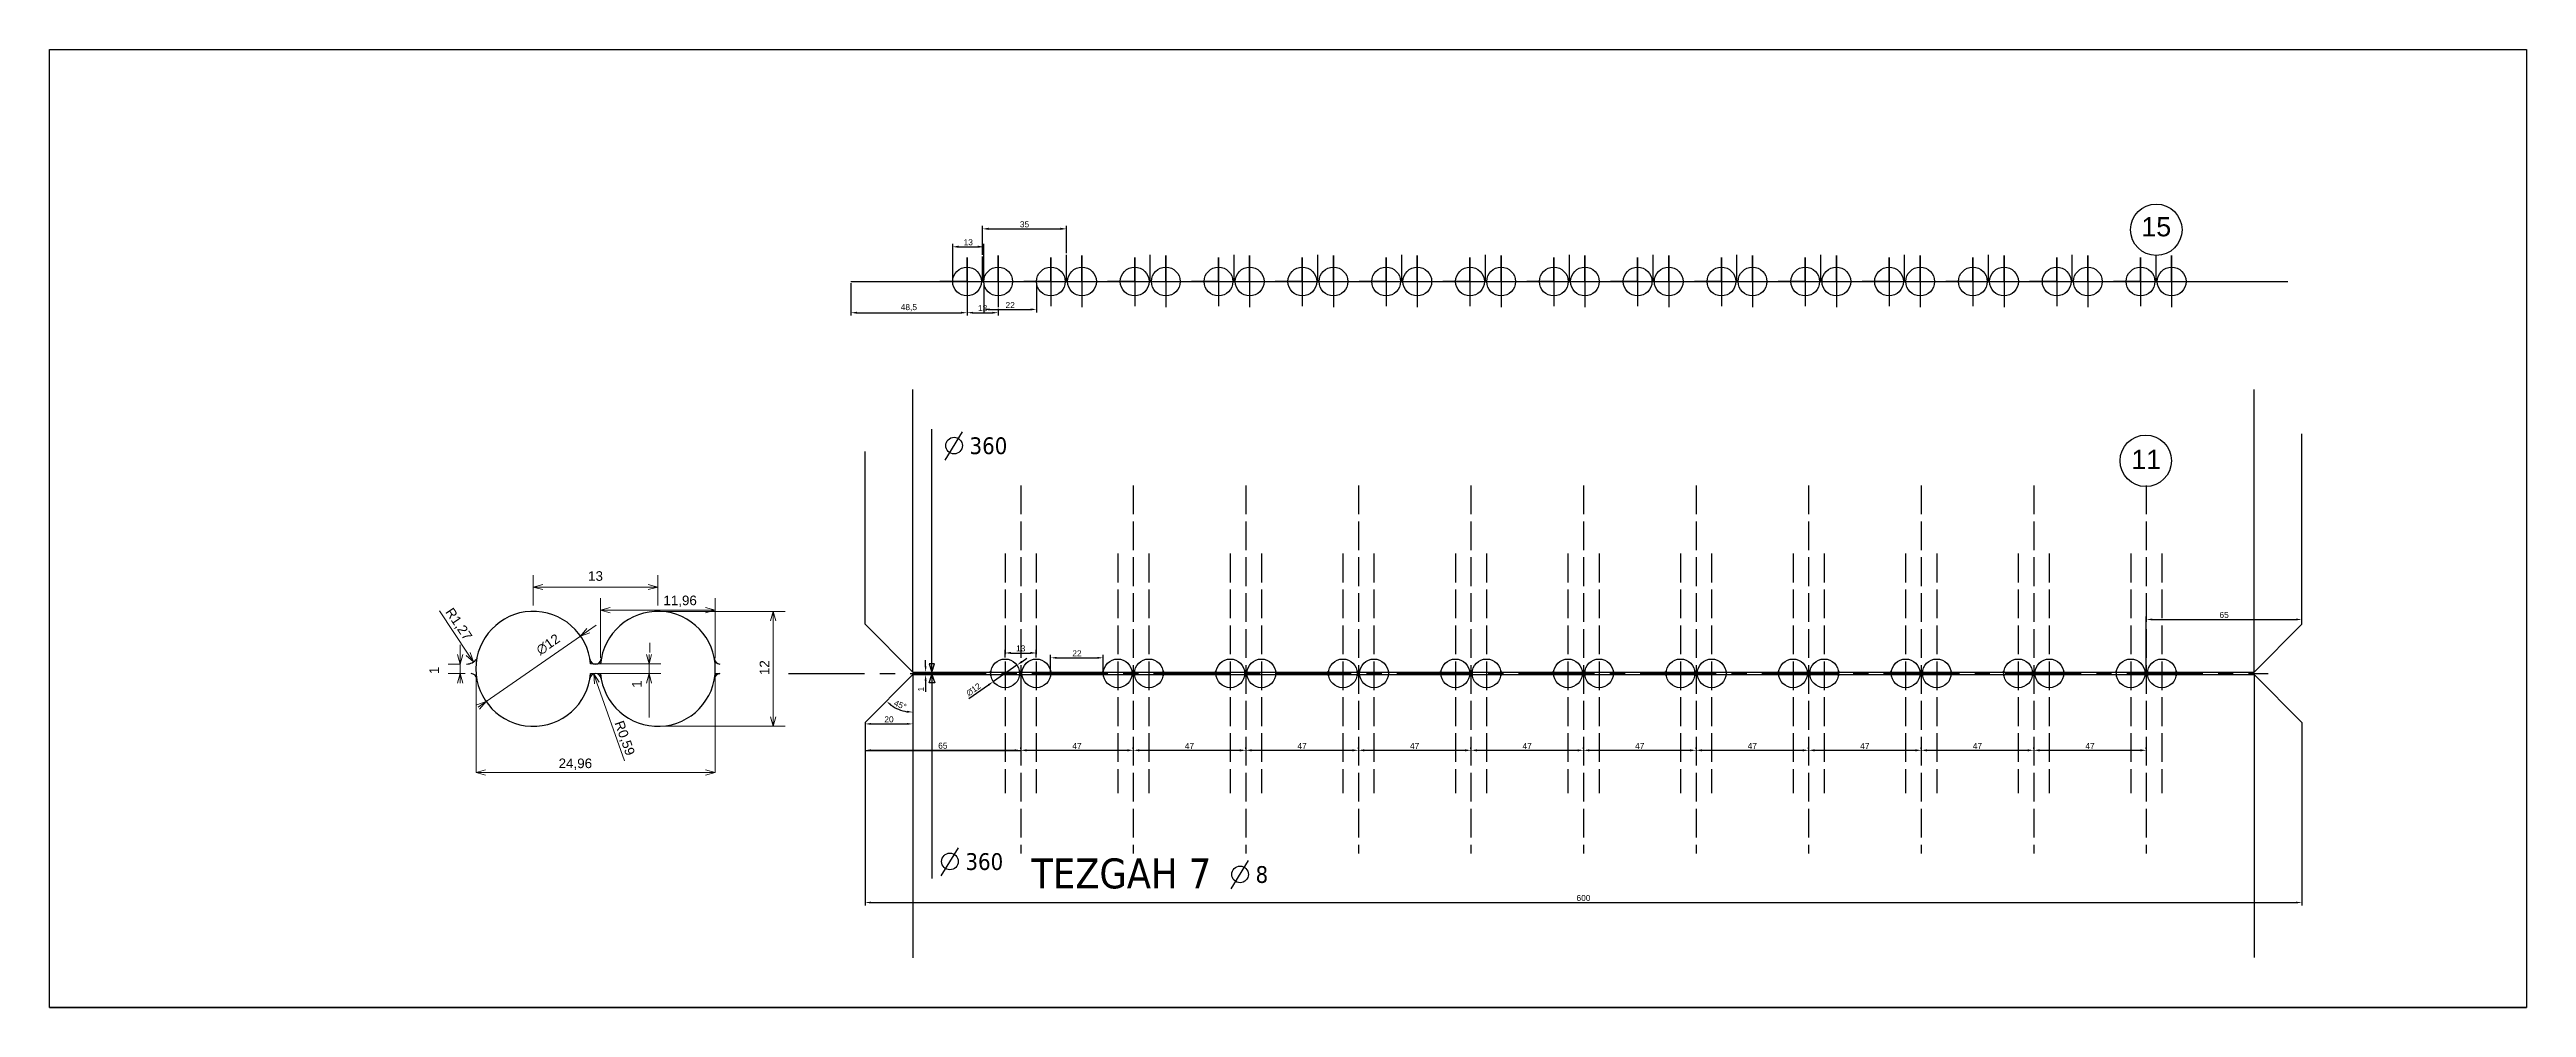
# Model space of a CAD drawing. Header units: millimetres. Extents: x 1526 to 31626, y -4643 to 9189.
# Drawn here: x 23046 to 24080, y -3043 to -2643 of the extents above; entities that cross this region are included whole.
import ezdxf

# ---------------------------------------------------------------- set-up
doc = ezdxf.new("R2010")
doc.units = ezdxf.units.MM
doc.linetypes.add('ACAD_ISO02W100', pattern=[15, 12, -3])
doc.linetypes.add('CENTER', pattern=[50.8, 31.75, -6.35, 6.35, -6.35])
doc.styles.get("Standard").update_dxf_attribs({"font": 'arial.ttf'})
doc.dimstyles.new('ISO-25', dxfattribs={"dimtxt": 2.5, "dimasz": 2.5, "dimexe": 1.25, "dimexo": 0.625, "dimtad": 1, "dimtxsty": 'Standard', "dimcen": 2.5, "dimadec": 0, "dimazin": 0, "dimtfac": 1, "dimtmove": 0, "dimatfit": 3, "dimfxl": 1, "dimarcsym": 0})

# ---------------------------------------------------------------- blocks, each defined once
blk = doc.blocks.new('*D2262')
at = {"color": 0, "lineweight": -2, "transparency": 16777216}
for p, q in [((23386.3, -2925), (23386.3, -3000.8)), ((23986.3, -2934.5), (23986.3, -3000.8)), ((23388.8, -2999.6), (23983.8, -2999.6))]:
    blk.add_line(p, q, dxfattribs=at)
at = {"color": 0, "transparency": 16777216}
for points in [[(23388.8, -2999.2), (23388.8, -3000), (23386.3, -2999.6)], [(23983.8, -2999.2), (23983.8, -3000), (23986.3, -2999.6)]]:
    blk.add_solid(points, dxfattribs=at)
at = {"layer": 'Defpoints', "color": 0, "transparency": 16777216}
for p in [(23386.3, -2924.4), (23986.3, -2933.9), (23986.3, -2999.6)]:
    blk.add_point(p, dxfattribs=at)
at = {"color": 0, "transparency": 16777216, "insert": (23686.3, -2997.7), "char_height": 2.5, "attachment_point": 5}
blk.add_mtext('600', dxfattribs=at)
blk = doc.blocks.new('*D2093')
at = {"color": 0, "lineweight": -2, "transparency": 16777216}
for p, q in [((23451.3, -2904.5), (23451.3, -2937.3)), ((23386.3, -2926.9), (23386.3, -2937.3)), ((23388.8, -2936), (23448.8, -2936))]:
    blk.add_line(p, q, dxfattribs=at)
at = {"color": 0, "transparency": 16777216}
for points in [[(23388.8, -2935.6), (23388.8, -2936.5), (23386.3, -2936)], [(23448.8, -2935.6), (23448.8, -2936.5), (23451.3, -2936)]]:
    blk.add_solid(points, dxfattribs=at)
at = {"layer": 'Defpoints', "color": 0, "transparency": 16777216}
for p in [(23451.3, -2903.9), (23386.3, -2926.3), (23451.3, -2936)]:
    blk.add_point(p, dxfattribs=at)
at = {"color": 0, "transparency": 16777216, "insert": (23418.8, -2934.1), "char_height": 2.5, "attachment_point": 5}
blk.add_mtext('65', dxfattribs=at)
blk = doc.blocks.new('*D2263')
at = {"color": 0, "lineweight": -2, "transparency": 16777216}
for p, q in [((23386.3, -2925), (23386.3, -2926.3)), ((23388.8, -2925), (23403.8, -2925)), ((23406.3, -2925), (23406.3, -2926.3))]:
    blk.add_line(p, q, dxfattribs=at)
at = {"color": 0, "transparency": 16777216}
for points in [[(23388.8, -2924.6), (23388.8, -2925.4), (23386.3, -2925)], [(23403.8, -2924.6), (23403.8, -2925.4), (23406.3, -2925)]]:
    blk.add_solid(points, dxfattribs=at)
at = {"layer": 'Defpoints', "color": 0, "transparency": 16777216}
for p in [(23386.3, -2924.4), (23406.3, -2924.4), (23406.3, -2925)]:
    blk.add_point(p, dxfattribs=at)
at = {"color": 0, "transparency": 16777216, "insert": (23396.3, -2923.1), "char_height": 2.5, "attachment_point": 5}
blk.add_mtext('20', dxfattribs=at)
blk = doc.blocks.new('*D2264')
at = {"color": 0, "lineweight": -2, "transparency": 16777216}
for p, q in [((23406.9, -2903.4), (23412.9, -2903.4)), ((23406.9, -2904.4), (23412.9, -2904.4)), ((23411.6, -2900.9), (23411.6, -2898.4)), ((23411.6, -2903.4), (23411.6, -2904.4)), ((23411.6, -2906.9), (23411.6, -2911.6))]:
    blk.add_line(p, q, dxfattribs=at)
at = {"color": 0, "transparency": 16777216}
for points in [[(23411.2, -2900.9), (23412, -2900.9), (23411.6, -2903.4)], [(23411.2, -2906.9), (23412, -2906.9), (23411.6, -2904.4)]]:
    blk.add_solid(points, dxfattribs=at)
at = {"layer": 'Defpoints', "color": 0, "transparency": 16777216}
for p in [(23406.3, -2903.4), (23406.3, -2904.4), (23411.6, -2904.4)]:
    blk.add_point(p, dxfattribs=at)
at = {"color": 0, "transparency": 16777216, "insert": (23409.7, -2910.5), "char_height": 2.5, "attachment_point": 5, "rotation": 90}
blk.add_mtext('1', dxfattribs=at)
blk = doc.blocks.new('*D2265')
at = {"color": 0, "lineweight": -2, "transparency": 16777216}
for p, q in [((23449.7, -2900.5), (23439.9, -2907.3)), ((23451.8, -2899.1), (23453.9, -2897.6)), ((23429.6, -2914.4), (23437.8, -2908.7))]:
    blk.add_line(p, q, dxfattribs=at)
at = {"color": 0, "transparency": 16777216}
for points in [[(23451.6, -2898.7), (23452, -2899.4), (23449.7, -2900.5)], [(23437.6, -2908.4), (23438.1, -2909.1), (23439.9, -2907.3)]]:
    blk.add_solid(points, dxfattribs=at)
at = {"layer": 'Defpoints', "color": 0, "transparency": 16777216}
for p in [(23449.7, -2900.5), (23439.9, -2907.3)]:
    blk.add_point(p, dxfattribs=at)
at = {"color": 0, "transparency": 16777216, "insert": (23431.6, -2910.7), "char_height": 2.5, "attachment_point": 5, "rotation": 34.6954}
blk.add_mtext('∅12', dxfattribs=at)
blk = doc.blocks.new('*D2094')
at = {"color": 0, "lineweight": -2, "transparency": 16777216}
for p, q in [((23444.8, -2897.3), (23444.8, -2894.1)), ((23447.3, -2895.4), (23455.3, -2895.4)), ((23457.8, -2897.3), (23457.8, -2894.1))]:
    blk.add_line(p, q, dxfattribs=at)
at = {"color": 0, "transparency": 16777216}
for points in [[(23447.3, -2894.9), (23447.3, -2895.8), (23444.8, -2895.4)], [(23455.3, -2894.9), (23455.3, -2895.8), (23457.8, -2895.4)]]:
    blk.add_solid(points, dxfattribs=at)
at = {"layer": 'Defpoints', "color": 0, "transparency": 16777216}
for p in [(23457.8, -2895.4), (23444.8, -2897.9), (23457.8, -2897.9)]:
    blk.add_point(p, dxfattribs=at)
at = {"color": 0, "transparency": 16777216, "insert": (23451.3, -2893.5), "char_height": 2.5, "attachment_point": 5}
blk.add_mtext('13', dxfattribs=at)
blk = doc.blocks.new('*D2095')
at = {"color": 0, "lineweight": -2, "transparency": 16777216}
for p, q in [((23451.3, -2935.4), (23451.3, -2934.8)), ((23453.8, -2936), (23495.8, -2936)), ((23498.3, -2935.4), (23498.3, -2934.8))]:
    blk.add_line(p, q, dxfattribs=at)
at = {"color": 0, "transparency": 16777216}
for points in [[(23453.8, -2935.6), (23453.8, -2936.5), (23451.3, -2936)], [(23495.8, -2935.6), (23495.8, -2936.5), (23498.3, -2936)]]:
    blk.add_solid(points, dxfattribs=at)
at = {"layer": 'Defpoints', "color": 0, "transparency": 16777216}
for p in [(23451.3, -2936), (23498.3, -2936), (23498.3, -2936)]:
    blk.add_point(p, dxfattribs=at)
at = {"color": 0, "transparency": 16777216, "insert": (23474.8, -2934.2), "char_height": 2.5, "attachment_point": 5}
blk.add_mtext('47', dxfattribs=at)
blk = doc.blocks.new('*D2096')
at = {"color": 0, "lineweight": -2, "transparency": 16777216}
for p, q in [((23498.3, -2935.4), (23498.3, -2934.8)), ((23500.8, -2936), (23542.8, -2936)), ((23545.3, -2935.4), (23545.3, -2934.8))]:
    blk.add_line(p, q, dxfattribs=at)
at = {"color": 0, "transparency": 16777216}
for points in [[(23500.8, -2935.6), (23500.8, -2936.5), (23498.3, -2936)], [(23542.8, -2935.6), (23542.8, -2936.5), (23545.3, -2936)]]:
    blk.add_solid(points, dxfattribs=at)
at = {"layer": 'Defpoints', "color": 0, "transparency": 16777216}
for p in [(23498.3, -2936), (23545.3, -2936), (23545.3, -2936)]:
    blk.add_point(p, dxfattribs=at)
at = {"color": 0, "transparency": 16777216, "insert": (23521.8, -2934.2), "char_height": 2.5, "attachment_point": 5}
blk.add_mtext('47', dxfattribs=at)
blk = doc.blocks.new('*D2097')
at = {"color": 0, "lineweight": -2, "transparency": 16777216}
for p, q in [((23780.3, -2935.4), (23780.3, -2934.8)), ((23782.8, -2936), (23824.8, -2936)), ((23827.3, -2935.4), (23827.3, -2934.8))]:
    blk.add_line(p, q, dxfattribs=at)
at = {"color": 0, "transparency": 16777216}
for points in [[(23782.8, -2935.6), (23782.8, -2936.5), (23780.3, -2936)], [(23824.8, -2935.6), (23824.8, -2936.5), (23827.3, -2936)]]:
    blk.add_solid(points, dxfattribs=at)
at = {"layer": 'Defpoints', "color": 0, "transparency": 16777216}
for p in [(23780.3, -2936), (23827.3, -2936), (23827.3, -2936)]:
    blk.add_point(p, dxfattribs=at)
at = {"color": 0, "transparency": 16777216, "insert": (23803.8, -2934.2), "char_height": 2.5, "attachment_point": 5}
blk.add_mtext('47', dxfattribs=at)
blk = doc.blocks.new('*D2098')
at = {"color": 0, "lineweight": -2, "transparency": 16777216}
for p, q in [((23733.3, -2935.4), (23733.3, -2934.8)), ((23735.8, -2936), (23777.8, -2936)), ((23780.3, -2935.4), (23780.3, -2934.8))]:
    blk.add_line(p, q, dxfattribs=at)
at = {"color": 0, "transparency": 16777216}
for points in [[(23735.8, -2935.6), (23735.8, -2936.5), (23733.3, -2936)], [(23777.8, -2935.6), (23777.8, -2936.5), (23780.3, -2936)]]:
    blk.add_solid(points, dxfattribs=at)
at = {"layer": 'Defpoints', "color": 0, "transparency": 16777216}
for p in [(23733.3, -2936), (23780.3, -2936), (23780.3, -2936)]:
    blk.add_point(p, dxfattribs=at)
at = {"color": 0, "transparency": 16777216, "insert": (23756.8, -2934.2), "char_height": 2.5, "attachment_point": 5}
blk.add_mtext('47', dxfattribs=at)
blk = doc.blocks.new('*D2154')
at = {"color": 0, "lineweight": -2, "transparency": 16777216}
for p, q in [((23921.3, -2903.3), (23921.3, -2880.2)), ((23923.8, -2881.4), (23983.8, -2881.4)), ((23986.3, -2882.8), (23986.3, -2880.2))]:
    blk.add_line(p, q, dxfattribs=at)
at = {"color": 0, "transparency": 16777216}
for points in [[(23923.8, -2881), (23923.8, -2881.8), (23921.3, -2881.4)], [(23983.8, -2881), (23983.8, -2881.8), (23986.3, -2881.4)]]:
    blk.add_solid(points, dxfattribs=at)
at = {"layer": 'Defpoints', "color": 0, "transparency": 16777216}
for p in [(23986.3, -2881.4), (23986.3, -2883.4), (23921.3, -2903.9)]:
    blk.add_point(p, dxfattribs=at)
at = {"color": 0, "transparency": 16777216, "insert": (23953.8, -2879.5), "char_height": 2.5, "attachment_point": 5}
blk.add_mtext('65', dxfattribs=at)
blk = doc.blocks.new('*D2007')
at = {"color": 0, "lineweight": -2, "transparency": 16777216}
for p, q in [((23545.3, -2935.4), (23545.3, -2934.8)), ((23547.8, -2936), (23589.8, -2936)), ((23592.3, -2935.4), (23592.3, -2934.8))]:
    blk.add_line(p, q, dxfattribs=at)
at = {"color": 0, "transparency": 16777216}
for points in [[(23547.8, -2935.6), (23547.8, -2936.5), (23545.3, -2936)], [(23589.8, -2935.6), (23589.8, -2936.5), (23592.3, -2936)]]:
    blk.add_solid(points, dxfattribs=at)
at = {"layer": 'Defpoints', "color": 0, "transparency": 16777216}
for p in [(23545.3, -2936), (23592.3, -2936), (23592.3, -2936)]:
    blk.add_point(p, dxfattribs=at)
at = {"color": 0, "transparency": 16777216, "insert": (23568.8, -2934.2), "char_height": 2.5, "attachment_point": 5}
blk.add_mtext('47', dxfattribs=at)
blk = doc.blocks.new('*D2008')
at = {"color": 0, "lineweight": -2, "transparency": 16777216}
for p, q in [((23592.3, -2935.4), (23592.3, -2934.8)), ((23594.8, -2936), (23636.8, -2936)), ((23639.3, -2935.4), (23639.3, -2934.8))]:
    blk.add_line(p, q, dxfattribs=at)
at = {"color": 0, "transparency": 16777216}
for points in [[(23594.8, -2935.6), (23594.8, -2936.5), (23592.3, -2936)], [(23636.8, -2935.6), (23636.8, -2936.5), (23639.3, -2936)]]:
    blk.add_solid(points, dxfattribs=at)
at = {"layer": 'Defpoints', "color": 0, "transparency": 16777216}
for p in [(23592.3, -2936), (23639.3, -2936), (23639.3, -2936)]:
    blk.add_point(p, dxfattribs=at)
at = {"color": 0, "transparency": 16777216, "insert": (23615.8, -2934.2), "char_height": 2.5, "attachment_point": 5}
blk.add_mtext('47', dxfattribs=at)
blk = doc.blocks.new('*D2009')
at = {"color": 0, "lineweight": -2, "transparency": 16777216}
for p, q in [((23639.3, -2935.4), (23639.3, -2934.8)), ((23641.8, -2936), (23683.8, -2936)), ((23686.3, -2935.4), (23686.3, -2934.8))]:
    blk.add_line(p, q, dxfattribs=at)
at = {"color": 0, "transparency": 16777216}
for points in [[(23641.8, -2935.6), (23641.8, -2936.5), (23639.3, -2936)], [(23683.8, -2935.6), (23683.8, -2936.5), (23686.3, -2936)]]:
    blk.add_solid(points, dxfattribs=at)
at = {"layer": 'Defpoints', "color": 0, "transparency": 16777216}
for p in [(23639.3, -2936), (23686.3, -2936), (23686.3, -2936)]:
    blk.add_point(p, dxfattribs=at)
at = {"color": 0, "transparency": 16777216, "insert": (23662.8, -2934.2), "char_height": 2.5, "attachment_point": 5}
blk.add_mtext('47', dxfattribs=at)
blk = doc.blocks.new('*D2010')
at = {"color": 0, "lineweight": -2, "transparency": 16777216}
for p, q in [((23686.3, -2935.4), (23686.3, -2934.8)), ((23688.8, -2936), (23730.8, -2936)), ((23733.3, -2935.4), (23733.3, -2934.8))]:
    blk.add_line(p, q, dxfattribs=at)
at = {"color": 0, "transparency": 16777216}
for points in [[(23688.8, -2935.6), (23688.8, -2936.5), (23686.3, -2936)], [(23730.8, -2935.6), (23730.8, -2936.5), (23733.3, -2936)]]:
    blk.add_solid(points, dxfattribs=at)
at = {"layer": 'Defpoints', "color": 0, "transparency": 16777216}
for p in [(23686.3, -2936), (23733.3, -2936), (23733.3, -2936)]:
    blk.add_point(p, dxfattribs=at)
at = {"color": 0, "transparency": 16777216, "insert": (23709.8, -2934.2), "char_height": 2.5, "attachment_point": 5}
blk.add_mtext('47', dxfattribs=at)
blk = doc.blocks.new('*D2011')
at = {"color": 0, "lineweight": -2, "transparency": 16777216}
for p, q in [((23827.3, -2935.4), (23827.3, -2934.8)), ((23829.8, -2936), (23871.8, -2936)), ((23874.3, -2935.4), (23874.3, -2934.8))]:
    blk.add_line(p, q, dxfattribs=at)
at = {"color": 0, "transparency": 16777216}
for points in [[(23829.8, -2935.6), (23829.8, -2936.5), (23827.3, -2936)], [(23871.8, -2935.6), (23871.8, -2936.5), (23874.3, -2936)]]:
    blk.add_solid(points, dxfattribs=at)
at = {"layer": 'Defpoints', "color": 0, "transparency": 16777216}
for p in [(23827.3, -2936), (23874.3, -2936), (23874.3, -2936)]:
    blk.add_point(p, dxfattribs=at)
at = {"color": 0, "transparency": 16777216, "insert": (23850.8, -2934.2), "char_height": 2.5, "attachment_point": 5}
blk.add_mtext('47', dxfattribs=at)
blk = doc.blocks.new('*D2012')
at = {"color": 0, "lineweight": -2, "transparency": 16777216}
for p, q in [((23874.3, -2935.4), (23874.3, -2934.8)), ((23876.8, -2936), (23918.8, -2936)), ((23921.3, -2935.4), (23921.3, -2934.8))]:
    blk.add_line(p, q, dxfattribs=at)
at = {"color": 0, "transparency": 16777216}
for points in [[(23876.8, -2935.6), (23876.8, -2936.5), (23874.3, -2936)], [(23918.8, -2935.6), (23918.8, -2936.5), (23921.3, -2936)]]:
    blk.add_solid(points, dxfattribs=at)
at = {"layer": 'Defpoints', "color": 0, "transparency": 16777216}
for p in [(23874.3, -2936), (23921.3, -2936), (23921.3, -2936)]:
    blk.add_point(p, dxfattribs=at)
at = {"color": 0, "transparency": 16777216, "insert": (23897.8, -2934.2), "char_height": 2.5, "attachment_point": 5}
blk.add_mtext('47', dxfattribs=at)
blk = doc.blocks.new('*D2153')
at = {"color": 0, "lineweight": -2, "transparency": 16777216}
blk.add_arc((23406.3, -2904.4), 15.7, 234.1507, 260.8493, dxfattribs=at)
at = {"color": 0, "transparency": 16777216}
for points in [[(23396.9, -2917.4), (23397.4, -2916.8), (23395.2, -2915.5)], [(23403.9, -2919.5), (23403.8, -2920.3), (23406.3, -2920.1)]]:
    blk.add_solid(points, dxfattribs=at)
at = {"layer": 'Defpoints', "color": 0, "transparency": 16777216}
for p in [(23406.3, -2904.4), (23406.3, -2904.4), (23386.3, -2924.4), (23398.5, -2918), (23406.3, -3022.6)]:
    blk.add_point(p, dxfattribs=at)
at = {"color": 0, "transparency": 16777216, "insert": (23401, -2917.1), "char_height": 2.5, "attachment_point": 5, "rotation": 337.5}
blk.add_mtext('45°', dxfattribs=at)
blk = doc.blocks.new('*D2219')
at = {"color": 0, "lineweight": -2, "transparency": 16777216}
for p, q in [((23422.9, -2739.7), (23422.9, -2724.5)), ((23425.4, -2725.8), (23433.4, -2725.8)), ((23435.9, -2739.7), (23435.9, -2724.5))]:
    blk.add_line(p, q, dxfattribs=at)
at = {"color": 0, "transparency": 16777216}
for points in [[(23425.4, -2725.3), (23425.4, -2726.2), (23422.9, -2725.8)], [(23433.4, -2725.3), (23433.4, -2726.2), (23435.9, -2725.8)]]:
    blk.add_solid(points, dxfattribs=at)
at = {"layer": 'Defpoints', "color": 0, "transparency": 16777216}
for p in [(23435.9, -2725.8), (23422.9, -2740.3), (23435.9, -2740.3)]:
    blk.add_point(p, dxfattribs=at)
at = {"color": 0, "transparency": 16777216, "insert": (23429.4, -2723.9), "char_height": 2.5, "attachment_point": 5}
blk.add_mtext('13', dxfattribs=at)
blk = doc.blocks.new('*D2220')
at = {"color": 0, "lineweight": -2, "transparency": 16777216}
for p, q in [((23435.9, -2740.9), (23435.9, -2753.2)), ((23457.9, -2740.9), (23457.9, -2753.2)), ((23438.4, -2751.9), (23455.4, -2751.9))]:
    blk.add_line(p, q, dxfattribs=at)
at = {"color": 0, "transparency": 16777216}
for points in [[(23438.4, -2751.5), (23438.4, -2752.4), (23435.9, -2751.9)], [(23455.4, -2751.5), (23455.4, -2752.4), (23457.9, -2751.9)]]:
    blk.add_solid(points, dxfattribs=at)
at = {"layer": 'Defpoints', "color": 0, "transparency": 16777216}
for p in [(23435.9, -2740.3), (23457.9, -2740.3), (23457.9, -2751.9)]:
    blk.add_point(p, dxfattribs=at)
at = {"color": 0, "transparency": 16777216, "insert": (23446.9, -2750.1), "char_height": 2.5, "attachment_point": 5}
blk.add_mtext('22', dxfattribs=at)
blk = doc.blocks.new('*D2221')
at = {"color": 0, "lineweight": -2, "transparency": 16777216}
for p, q in [((23428.9, -2751.2), (23428.9, -2754.5)), ((23431.4, -2753.3), (23439.4, -2753.3)), ((23441.9, -2751.7), (23441.9, -2754.5))]:
    blk.add_line(p, q, dxfattribs=at)
at = {"color": 0, "transparency": 16777216}
for points in [[(23431.4, -2752.9), (23431.4, -2753.7), (23428.9, -2753.3)], [(23439.4, -2752.9), (23439.4, -2753.7), (23441.9, -2753.3)]]:
    blk.add_solid(points, dxfattribs=at)
at = {"layer": 'Defpoints', "color": 0, "transparency": 16777216}
for p in [(23428.9, -2750.6), (23441.9, -2751), (23441.9, -2753.3)]:
    blk.add_point(p, dxfattribs=at)
at = {"color": 0, "transparency": 16777216, "insert": (23435.4, -2751.4), "char_height": 2.5, "attachment_point": 5}
blk.add_mtext('13', dxfattribs=at)
blk = doc.blocks.new('*D2222')
at = {"color": 0, "lineweight": -2, "transparency": 16777216}
for p, q in [((23435.4, -2729.2), (23435.4, -2717)), ((23437.9, -2718.3), (23467.9, -2718.3)), ((23470.4, -2728.5), (23470.4, -2717))]:
    blk.add_line(p, q, dxfattribs=at)
at = {"color": 0, "transparency": 16777216}
for points in [[(23437.9, -2717.8), (23437.9, -2718.7), (23435.4, -2718.3)], [(23467.9, -2717.8), (23467.9, -2718.7), (23470.4, -2718.3)]]:
    blk.add_solid(points, dxfattribs=at)
at = {"layer": 'Defpoints', "color": 0, "transparency": 16777216}
for p in [(23470.4, -2718.3), (23435.4, -2729.8), (23470.4, -2729.2)]:
    blk.add_point(p, dxfattribs=at)
at = {"color": 0, "transparency": 16777216, "insert": (23452.9, -2716.4), "char_height": 2.5, "attachment_point": 5}
blk.add_mtext('35', dxfattribs=at)
blk = doc.blocks.new('*D2194')
at = {"color": 0, "lineweight": -2, "transparency": 16777216}
for p, q in [((23380.4, -2740.9), (23380.4, -2754.5)), ((23428.9, -2740.9), (23428.9, -2754.5)), ((23382.9, -2753.3), (23426.4, -2753.3))]:
    blk.add_line(p, q, dxfattribs=at)
at = {"color": 0, "transparency": 16777216}
for points in [[(23382.9, -2752.9), (23382.9, -2753.7), (23380.4, -2753.3)], [(23426.4, -2752.9), (23426.4, -2753.7), (23428.9, -2753.3)]]:
    blk.add_solid(points, dxfattribs=at)
at = {"layer": 'Defpoints', "color": 0, "transparency": 16777216}
for p in [(23380.4, -2740.3), (23428.9, -2740.3), (23428.9, -2753.3)]:
    blk.add_point(p, dxfattribs=at)
at = {"color": 0, "transparency": 16777216, "insert": (23404.6, -2751.2), "char_height": 2.5, "attachment_point": 5}
blk.add_mtext('48,5', dxfattribs=at)
blk = doc.blocks.new('*D2188')
at = {"color": 0, "lineweight": -2, "transparency": 16777216}
for p, q in [((23463.8, -2903.3), (23463.8, -2896.2)), ((23466.3, -2897.4), (23483.3, -2897.4)), ((23485.8, -2903.3), (23485.8, -2896.2))]:
    blk.add_line(p, q, dxfattribs=at)
at = {"color": 0, "transparency": 16777216}
for points in [[(23466.3, -2897), (23466.3, -2897.8), (23463.8, -2897.4)], [(23483.3, -2897), (23483.3, -2897.8), (23485.8, -2897.4)]]:
    blk.add_solid(points, dxfattribs=at)
at = {"layer": 'Defpoints', "color": 0, "transparency": 16777216}
for p in [(23463.8, -2903.9), (23485.8, -2897.4), (23485.8, -2903.9)]:
    blk.add_point(p, dxfattribs=at)
at = {"color": 0, "transparency": 16777216, "insert": (23474.8, -2895.5), "char_height": 2.5, "attachment_point": 5}
blk.add_mtext('22', dxfattribs=at)
blk = doc.blocks.new('_Open30')
at = {"color": 0, "linetype": 'ByBlock', "lineweight": -2}
for p, q in [((-1, 0.27), (0, 0)), ((0, 0), (-1, -0.27)), ((0, 0), (-1, 0))]:
    blk.add_line(p, q, dxfattribs=at)

msp = doc.modelspace()

# ---------------------------------------------------------------- linework, layer by layer
for p, q in [((23428.89698, -2740.28573), (23428.89698, -2730.27347)), ((23428.89698, -2730.27347), (23428.89698, -2750.58775)), ((23435.39698, -2740.28573), (23435.39698, -2729.84746)), ((23441.89698, -2740.28573), (23441.89698, -2729.37062)), ((23441.89698, -2729.37062), (23441.89698, -2751.03917)), ((23463.89698, -2730.27347), (23463.89698, -2750.58775)), ((23463.89698, -2740.28573), (23463.89698, -2730.27347)), ((23463.89698, -2730.27347), (23463.89698, -2750.58775)), ((23463.89698, -2740.28573), (23463.89698, -2730.27347)), ((23470.39698, -2740.28573), (23470.39698, -2729.16896)), ((23470.39698, -2740.28573), (23470.39698, -2729.84746)), ((23476.89698, -2729.37062), (23476.89698, -2751.03917)), ((23476.89698, -2740.28573), (23476.89698, -2729.37062)), ((23476.89698, -2729.37062), (23476.89698, -2751.03917)), ((23476.89698, -2740.28573), (23476.89698, -2729.37062)), ((23498.89698, -2740.28573), (23498.89698, -2730.27347)), ((23498.89698, -2730.27347), (23498.89698, -2750.58775)), ((23498.89698, -2740.28573), (23498.89698, -2730.27347)), ((23498.89698, -2730.27347), (23498.89698, -2750.58775)), ((23498.89698, -2740.28573), (23498.89698, -2730.27347)), ((23498.89698, -2730.27347), (23498.89698, -2750.58775)), ((23505.39698, -2740.28573), (23505.39698, -2729.16896)), ((23505.39698, -2740.28573), (23505.39698, -2729.16896)), ((23505.39698, -2740.28573), (23505.39698, -2729.84746)), ((23511.89698, -2740.28573), (23511.89698, -2729.37062)), ((23511.89698, -2729.37062), (23511.89698, -2751.03917)), ((23511.89698, -2740.28573), (23511.89698, -2729.37062)), ((23511.89698, -2729.37062), (23511.89698, -2751.03917)), ((23511.89698, -2740.28573), (23511.89698, -2729.37062)), ((23511.89698, -2729.37062), (23511.89698, -2751.03917)), ((23533.89698, -2730.27347), (23533.89698, -2750.58775)), ((23533.89698, -2740.28573), (23533.89698, -2730.27347)), ((23533.89698, -2740.28573), (23533.89698, -2730.27347)), ((23533.89698, -2730.27347), (23533.89698, -2750.58775)), ((23533.89698, -2740.28573), (23533.89698, -2730.27347)), ((23533.89698, -2730.27347), (23533.89698, -2750.58775)), ((23540.39698, -2740.28573), (23540.39698, -2729.16896)), ((23540.39698, -2740.28573), (23540.39698, -2729.16896)), ((23540.39698, -2740.28573), (23540.39698, -2729.84746)), ((23546.89698, -2729.37062), (23546.89698, -2751.03917)), ((23546.89698, -2740.28573), (23546.89698, -2729.37062)), ((23546.89698, -2740.28573), (23546.89698, -2729.37062)), ((23546.89698, -2729.37062), (23546.89698, -2751.03917)), ((23546.89698, -2740.28573), (23546.89698, -2729.37062)), ((23546.89698, -2729.37062), (23546.89698, -2751.03917)), ((23568.89698, -2730.27347), (23568.89698, -2750.58775)), ((23568.89698, -2740.28573), (23568.89698, -2730.27347)), ((23568.89698, -2730.27347), (23568.89698, -2750.58775)), ((23568.89698, -2740.28573), (23568.89698, -2730.27347)), ((23568.89698, -2730.27347), (23568.89698, -2750.58775)), ((23568.89698, -2740.28573), (23568.89698, -2730.27347)), ((23575.39698, -2740.28573), (23575.39698, -2729.16896)), ((23575.39698, -2740.28573), (23575.39698, -2729.16896)), ((23575.39698, -2740.28573), (23575.39698, -2729.84746)), ((23581.89698, -2729.37062), (23581.89698, -2751.03917)), ((23581.89698, -2740.28573), (23581.89698, -2729.37062)), ((23581.89698, -2729.37062), (23581.89698, -2751.03917)), ((23581.89698, -2740.28573), (23581.89698, -2729.37062)), ((23581.89698, -2729.37062), (23581.89698, -2751.03917)), ((23581.89698, -2740.28573), (23581.89698, -2729.37062)), ((23603.89698, -2740.28573), (23603.89698, -2730.27347)), ((23603.89698, -2730.27347), (23603.89698, -2750.58775)), ((23603.89698, -2730.27347), (23603.89698, -2750.58775)), ((23603.89698, -2740.28573), (23603.89698, -2730.27347)), ((23603.89698, -2730.27347), (23603.89698, -2750.58775)), ((23603.89698, -2740.28573), (23603.89698, -2730.27347)), ((23603.89698, -2730.27347), (23603.89698, -2750.58775)), ((23603.89698, -2740.28573), (23603.89698, -2730.27347)), ((23610.39698, -2740.28573), (23610.39698, -2729.16896)), ((23610.39698, -2740.28573), (23610.39698, -2729.16896)), ((23610.39698, -2740.28573), (23610.39698, -2729.16896)), ((23610.39698, -2740.28573), (23610.39698, -2729.84746)), ((23616.89698, -2740.28573), (23616.89698, -2729.37062)), ((23616.89698, -2729.37062), (23616.89698, -2751.03917)), ((23616.89698, -2729.37062), (23616.89698, -2751.03917)), ((23616.89698, -2740.28573), (23616.89698, -2729.37062)), ((23616.89698, -2729.37062), (23616.89698, -2751.03917)), ((23616.89698, -2740.28573), (23616.89698, -2729.37062)), ((23616.89698, -2729.37062), (23616.89698, -2751.03917)), ((23616.89698, -2740.28573), (23616.89698, -2729.37062)), ((23638.89698, -2730.27347), (23638.89698, -2750.58775)), ((23638.89698, -2740.28573), (23638.89698, -2730.27347)), ((23638.89698, -2730.27347), (23638.89698, -2750.58775)), ((23638.89698, -2740.28573), (23638.89698, -2730.27347)), ((23638.89698, -2740.28573), (23638.89698, -2730.27347)), ((23638.89698, -2730.27347), (23638.89698, -2750.58775)), ((23645.39698, -2740.28573), (23645.39698, -2729.16896)), ((23645.39698, -2740.28573), (23645.39698, -2729.16896)), ((23645.39698, -2740.28573), (23645.39698, -2729.84746)), ((23651.89698, -2729.37062), (23651.89698, -2751.03917)), ((23651.89698, -2740.28573), (23651.89698, -2729.37062)), ((23651.89698, -2729.37062), (23651.89698, -2751.03917)), ((23651.89698, -2740.28573), (23651.89698, -2729.37062)), ((23651.89698, -2740.28573), (23651.89698, -2729.37062)), ((23651.89698, -2729.37062), (23651.89698, -2751.03917)), ((23673.89698, -2740.28573), (23673.89698, -2730.27347)), ((23673.89698, -2730.27347), (23673.89698, -2750.58775)), ((23673.89698, -2740.28573), (23673.89698, -2730.27347)), ((23673.89698, -2730.27347), (23673.89698, -2750.58775)), ((23673.89698, -2740.28573), (23673.89698, -2730.27347)), ((23673.89698, -2730.27347), (23673.89698, -2750.58775)), ((23680.39698, -2740.28573), (23680.39698, -2729.16896)), ((23680.39698, -2740.28573), (23680.39698, -2729.16896)), ((23680.39698, -2740.28573), (23680.39698, -2729.84746)), ((23686.89698, -2740.28573), (23686.89698, -2729.37062)), ((23686.89698, -2729.37062), (23686.89698, -2751.03917)), ((23686.89698, -2740.28573), (23686.89698, -2729.37062)), ((23686.89698, -2729.37062), (23686.89698, -2751.03917)), ((23686.89698, -2740.28573), (23686.89698, -2729.37062)), ((23686.89698, -2729.37062), (23686.89698, -2751.03917)), ((23708.89698, -2730.27347), (23708.89698, -2750.58775)), ((23708.89698, -2740.28573), (23708.89698, -2730.27347)), ((23708.89698, -2730.27347), (23708.89698, -2750.58775)), ((23708.89698, -2740.28573), (23708.89698, -2730.27347)), ((23708.89698, -2730.27347), (23708.89698, -2750.58775)), ((23708.89698, -2740.28573), (23708.89698, -2730.27347)), ((23708.89698, -2730.27347), (23708.89698, -2750.58775)), ((23708.89698, -2740.28573), (23708.89698, -2730.27347)), ((23715.39698, -2740.28573), (23715.39698, -2729.16896)), ((23715.39698, -2740.28573), (23715.39698, -2729.16896)), ((23715.39698, -2740.28573), (23715.39698, -2729.16896)), ((23715.39698, -2740.28573), (23715.39698, -2729.84746)), ((23721.89698, -2729.37062), (23721.89698, -2751.03917)), ((23721.89698, -2740.28573), (23721.89698, -2729.37062)), ((23721.89698, -2729.37062), (23721.89698, -2751.03917)), ((23721.89698, -2740.28573), (23721.89698, -2729.37062)), ((23721.89698, -2729.37062), (23721.89698, -2751.03917)), ((23721.89698, -2740.28573), (23721.89698, -2729.37062)), ((23721.89698, -2729.37062), (23721.89698, -2751.03917)), ((23721.89698, -2740.28573), (23721.89698, -2729.37062)), ((23743.89698, -2730.27347), (23743.89698, -2750.58775)), ((23743.89698, -2740.28573), (23743.89698, -2730.27347)), ((23743.89698, -2730.27347), (23743.89698, -2750.58775)), ((23743.89698, -2740.28573), (23743.89698, -2730.27347)), ((23743.89698, -2740.28573), (23743.89698, -2730.27347)), ((23743.89698, -2730.27347), (23743.89698, -2750.58775)), ((23750.39698, -2740.28573), (23750.39698, -2729.16896)), ((23750.39698, -2740.28573), (23750.39698, -2729.16896)), ((23750.39698, -2740.28573), (23750.39698, -2729.84746)), ((23756.89698, -2729.37062), (23756.89698, -2751.03917)), ((23756.89698, -2740.28573), (23756.89698, -2729.37062)), ((23756.89698, -2729.37062), (23756.89698, -2751.03917)), ((23756.89698, -2740.28573), (23756.89698, -2729.37062)), ((23756.89698, -2740.28573), (23756.89698, -2729.37062)), ((23756.89698, -2729.37062), (23756.89698, -2751.03917)), ((23778.89698, -2740.28573), (23778.89698, -2730.27347)), ((23778.89698, -2730.27347), (23778.89698, -2750.58775)), ((23778.89698, -2740.28573), (23778.89698, -2730.27347)), ((23778.89698, -2730.27347), (23778.89698, -2750.58775)), ((23778.89698, -2740.28573), (23778.89698, -2730.27347)), ((23778.89698, -2730.27347), (23778.89698, -2750.58775)), ((23785.39698, -2740.28573), (23785.39698, -2729.16896)), ((23785.39698, -2740.28573), (23785.39698, -2729.16896)), ((23785.39698, -2740.28573), (23785.39698, -2729.84746)), ((23791.89698, -2740.28573), (23791.89698, -2729.37062)), ((23791.89698, -2729.37062), (23791.89698, -2751.03917)), ((23791.89698, -2740.28573), (23791.89698, -2729.37062)), ((23791.89698, -2729.37062), (23791.89698, -2751.03917)), ((23791.89698, -2740.28573), (23791.89698, -2729.37062)), ((23791.89698, -2729.37062), (23791.89698, -2751.03917)), ((23813.89698, -2740.28573), (23813.89698, -2730.27347)), ((23813.89698, -2730.27347), (23813.89698, -2750.58775)), ((23813.89698, -2740.28573), (23813.89698, -2730.27347)), ((23813.89698, -2730.27347), (23813.89698, -2750.58775)), ((23813.89698, -2740.28573), (23813.89698, -2730.27347)), ((23813.89698, -2730.27347), (23813.89698, -2750.58775)), ((23813.89698, -2730.27347), (23813.89698, -2750.58775)), ((23813.89698, -2740.28573), (23813.89698, -2730.27347)), ((23820.39698, -2740.28573), (23820.39698, -2729.16896)), ((23820.39698, -2740.28573), (23820.39698, -2729.16896)), ((23820.39698, -2740.28573), (23820.39698, -2729.16896)), ((23820.39698, -2740.28573), (23820.39698, -2729.84746)), ((23826.89698, -2740.28573), (23826.89698, -2729.37062)), ((23826.89698, -2729.37062), (23826.89698, -2751.03917)), ((23826.89698, -2740.28573), (23826.89698, -2729.37062)), ((23826.89698, -2729.37062), (23826.89698, -2751.03917)), ((23826.89698, -2740.28573), (23826.89698, -2729.37062)), ((23826.89698, -2729.37062), (23826.89698, -2751.03917)), ((23826.89698, -2729.37062), (23826.89698, -2751.03917)), ((23826.89698, -2740.28573), (23826.89698, -2729.37062)), ((23848.89698, -2730.27347), (23848.89698, -2750.58775)), ((23848.89698, -2740.28573), (23848.89698, -2730.27347)), ((23848.89698, -2740.28573), (23848.89698, -2730.27347)), ((23848.89698, -2730.27347), (23848.89698, -2750.58775)), ((23848.89698, -2740.28573), (23848.89698, -2730.27347)), ((23848.89698, -2730.27347), (23848.89698, -2750.58775)), ((23855.39698, -2740.28573), (23855.39698, -2729.16896)), ((23855.39698, -2740.28573), (23855.39698, -2729.16896)), ((23855.39698, -2740.28573), (23855.39698, -2729.84746)), ((23861.89698, -2729.37062), (23861.89698, -2751.03917)), ((23861.89698, -2740.28573), (23861.89698, -2729.37062)), ((23861.89698, -2740.28573), (23861.89698, -2729.37062)), ((23861.89698, -2729.37062), (23861.89698, -2751.03917)), ((23861.89698, -2740.28573), (23861.89698, -2729.37062)), ((23861.89698, -2729.37062), (23861.89698, -2751.03917)), ((23883.89698, -2730.27347), (23883.89698, -2750.58775)), ((23883.89698, -2740.28573), (23883.89698, -2730.27347)), ((23883.89698, -2730.27347), (23883.89698, -2750.58775)), ((23883.89698, -2740.28573), (23883.89698, -2730.27347)), ((23883.89698, -2730.27347), (23883.89698, -2750.58775)), ((23883.89698, -2740.28573), (23883.89698, -2730.27347)), ((23890.39698, -2740.28573), (23890.39698, -2729.16896)), ((23890.39698, -2740.28573), (23890.39698, -2729.16896)), ((23890.39698, -2740.28573), (23890.39698, -2729.84746)), ((23896.89698, -2729.37062), (23896.89698, -2751.03917)), ((23896.89698, -2740.28573), (23896.89698, -2729.37062)), ((23896.89698, -2729.37062), (23896.89698, -2751.03917)), ((23896.89698, -2740.28573), (23896.89698, -2729.37062)), ((23896.89698, -2729.37062), (23896.89698, -2751.03917)), ((23896.89698, -2740.28573), (23896.89698, -2729.37062)), ((23918.89698, -2740.28573), (23918.89698, -2730.27347)), ((23918.89698, -2730.27347), (23918.89698, -2750.58775)), ((23925.39698, -2740.28573), (23925.39698, -2729.16896)), ((23931.89698, -2740.28573), (23931.89698, -2729.37062)), ((23931.89698, -2729.37062), (23931.89698, -2751.03917)), ((23380.39698, -2740.28573), (23454.21486, -2740.28573)), ((23428.89698, -2740.28573), (23417.60121, -2740.28573)), ((23428.89698, -2740.28573), (23441.89698, -2740.28573)), ((23428.89698, -2740.28573), (23463.89698, -2740.28573)), ((23428.89698, -2740.28573), (23435.39698, -2740.28573)), ((23452.60121, -2740.28573), (23489.21486, -2740.28573)), ((23463.89698, -2740.28573), (23452.60121, -2740.28573)), ((23452.60121, -2740.28573), (23489.21486, -2740.28573)), ((23463.89698, -2740.28573), (23452.60121, -2740.28573)), ((23463.89698, -2740.28573), (23498.89698, -2740.28573)), ((23463.89698, -2740.28573), (23476.89698, -2740.28573)), ((23463.89698, -2740.28573), (23470.39698, -2740.28573)), ((23463.89698, -2740.28573), (23498.89698, -2740.28573)), ((23463.89698, -2740.28573), (23470.39698, -2740.28573)), ((23463.89698, -2740.28573), (23476.89698, -2740.28573)), ((23463.89698, -2740.28573), (23498.89698, -2740.28573)), ((23498.89698, -2740.28573), (23487.60121, -2740.28573)), ((23487.60121, -2740.28573), (23524.21486, -2740.28573)), ((23498.89698, -2740.28573), (23487.60121, -2740.28573)), ((23487.60121, -2740.28573), (23524.21486, -2740.28573)), ((23498.89698, -2740.28573), (23487.60121, -2740.28573)), ((23487.60121, -2740.28573), (23524.21486, -2740.28573)), ((23498.89698, -2740.28573), (23533.89698, -2740.28573)), ((23498.89698, -2740.28573), (23505.39698, -2740.28573)), ((23498.89698, -2740.28573), (23511.89698, -2740.28573)), ((23498.89698, -2740.28573), (23533.89698, -2740.28573)), ((23498.89698, -2740.28573), (23533.89698, -2740.28573)), ((23498.89698, -2740.28573), (23511.89698, -2740.28573)), ((23498.89698, -2740.28573), (23505.39698, -2740.28573)), ((23498.89698, -2740.28573), (23505.39698, -2740.28573)), ((23498.89698, -2740.28573), (23511.89698, -2740.28573)), ((23498.89698, -2740.28573), (23533.89698, -2740.28573)), ((23522.60121, -2740.28573), (23559.21486, -2740.28573)), ((23533.89698, -2740.28573), (23522.60121, -2740.28573)), ((23533.89698, -2740.28573), (23522.60121, -2740.28573)), ((23522.60121, -2740.28573), (23559.21486, -2740.28573)), ((23533.89698, -2740.28573), (23522.60121, -2740.28573)), ((23522.60121, -2740.28573), (23559.21486, -2740.28573)), ((23533.89698, -2740.28573), (23568.89698, -2740.28573)), ((23533.89698, -2740.28573), (23546.89698, -2740.28573)), ((23533.89698, -2740.28573), (23540.39698, -2740.28573)), ((23533.89698, -2740.28573), (23568.89698, -2740.28573)), ((23533.89698, -2740.28573), (23568.89698, -2740.28573)), ((23533.89698, -2740.28573), (23568.89698, -2740.28573)), ((23533.89698, -2740.28573), (23546.89698, -2740.28573)), ((23533.89698, -2740.28573), (23540.39698, -2740.28573)), ((23533.89698, -2740.28573), (23540.39698, -2740.28573)), ((23533.89698, -2740.28573), (23546.89698, -2740.28573)), ((23557.60121, -2740.28573), (23594.21486, -2740.28573)), ((23568.89698, -2740.28573), (23557.60121, -2740.28573)), ((23557.60121, -2740.28573), (23594.21486, -2740.28573)), ((23568.89698, -2740.28573), (23557.60121, -2740.28573)), ((23557.60121, -2740.28573), (23594.21486, -2740.28573)), ((23568.89698, -2740.28573), (23557.60121, -2740.28573)), ((23568.89698, -2740.28573), (23603.89698, -2740.28573)), ((23568.89698, -2740.28573), (23603.89698, -2740.28573)), ((23568.89698, -2740.28573), (23603.89698, -2740.28573)), ((23568.89698, -2740.28573), (23581.89698, -2740.28573)), ((23568.89698, -2740.28573), (23575.39698, -2740.28573)), ((23568.89698, -2740.28573), (23575.39698, -2740.28573)), ((23568.89698, -2740.28573), (23581.89698, -2740.28573)), ((23568.89698, -2740.28573), (23581.89698, -2740.28573)), ((23568.89698, -2740.28573), (23575.39698, -2740.28573)), ((23568.89698, -2740.28573), (23603.89698, -2740.28573)), ((23568.89698, -2740.28573), (23603.89698, -2740.28573)), ((23568.89698, -2740.28573), (23603.89698, -2740.28573)), ((23603.89698, -2740.28573), (23592.60121, -2740.28573)), ((23592.60121, -2740.28573), (23629.21486, -2740.28573)), ((23592.60121, -2740.28573), (23629.21486, -2740.28573)), ((23603.89698, -2740.28573), (23592.60121, -2740.28573)), ((23592.60121, -2740.28573), (23629.21486, -2740.28573)), ((23603.89698, -2740.28573), (23592.60121, -2740.28573)), ((23592.60121, -2740.28573), (23629.21486, -2740.28573)), ((23603.89698, -2740.28573), (23592.60121, -2740.28573)), ((23603.89698, -2740.28573), (23638.89698, -2740.28573)), ((23603.89698, -2740.28573), (23610.39698, -2740.28573)), ((23603.89698, -2740.28573), (23616.89698, -2740.28573)), ((23603.89698, -2740.28573), (23638.89698, -2740.28573)), ((23603.89698, -2740.28573), (23638.89698, -2740.28573)), ((23603.89698, -2740.28573), (23638.89698, -2740.28573)), ((23603.89698, -2740.28573), (23638.89698, -2740.28573)), ((23603.89698, -2740.28573), (23616.89698, -2740.28573)), ((23603.89698, -2740.28573), (23610.39698, -2740.28573)), ((23603.89698, -2740.28573), (23610.39698, -2740.28573)), ((23603.89698, -2740.28573), (23616.89698, -2740.28573)), ((23603.89698, -2740.28573), (23616.89698, -2740.28573)), ((23603.89698, -2740.28573), (23610.39698, -2740.28573)), ((23627.60121, -2740.28573), (23664.21486, -2740.28573)), ((23638.89698, -2740.28573), (23627.60121, -2740.28573)), ((23627.60121, -2740.28573), (23664.21486, -2740.28573)), ((23638.89698, -2740.28573), (23627.60121, -2740.28573)), ((23638.89698, -2740.28573), (23627.60121, -2740.28573)), ((23627.60121, -2740.28573), (23664.21486, -2740.28573)), ((23638.89698, -2740.28573), (23673.89698, -2740.28573)), ((23638.89698, -2740.28573), (23673.89698, -2740.28573)), ((23638.89698, -2740.28573), (23673.89698, -2740.28573)), ((23638.89698, -2740.28573), (23673.89698, -2740.28573)), ((23638.89698, -2740.28573), (23651.89698, -2740.28573)), ((23638.89698, -2740.28573), (23645.39698, -2740.28573)), ((23638.89698, -2740.28573), (23645.39698, -2740.28573)), ((23638.89698, -2740.28573), (23651.89698, -2740.28573)), ((23638.89698, -2740.28573), (23645.39698, -2740.28573)), ((23638.89698, -2740.28573), (23651.89698, -2740.28573)), ((23673.89698, -2740.28573), (23662.60121, -2740.28573)), ((23662.60121, -2740.28573), (23699.21486, -2740.28573)), ((23673.89698, -2740.28573), (23662.60121, -2740.28573)), ((23662.60121, -2740.28573), (23699.21486, -2740.28573)), ((23673.89698, -2740.28573), (23662.60121, -2740.28573)), ((23662.60121, -2740.28573), (23699.21486, -2740.28573)), ((23662.60121, -2740.28573), (23699.21486, -2740.28573)), ((23662.60121, -2740.28573), (23699.21486, -2740.28573)), ((23673.89698, -2740.28573), (23708.89698, -2740.28573)), ((23673.89698, -2740.28573), (23708.89698, -2740.28573)), ((23673.89698, -2740.28573), (23708.89698, -2740.28573)), ((23673.89698, -2740.28573), (23680.39698, -2740.28573)), ((23673.89698, -2740.28573), (23686.89698, -2740.28573)), ((23673.89698, -2740.28573), (23686.89698, -2740.28573)), ((23673.89698, -2740.28573), (23680.39698, -2740.28573)), ((23673.89698, -2740.28573), (23680.39698, -2740.28573)), ((23673.89698, -2740.28573), (23686.89698, -2740.28573)), ((23673.89698, -2740.28573), (23708.89698, -2740.28573)), ((23673.89698, -2740.28573), (23708.89698, -2740.28573)), ((23673.89698, -2740.28573), (23708.89698, -2740.28573)), ((23697.60121, -2740.28573), (23734.21486, -2740.28573)), ((23708.89698, -2740.28573), (23697.60121, -2740.28573)), ((23697.60121, -2740.28573), (23734.21486, -2740.28573)), ((23708.89698, -2740.28573), (23697.60121, -2740.28573)), ((23697.60121, -2740.28573), (23734.21486, -2740.28573)), ((23708.89698, -2740.28573), (23697.60121, -2740.28573)), ((23697.60121, -2740.28573), (23734.21486, -2740.28573)), ((23708.89698, -2740.28573), (23697.60121, -2740.28573)), ((23708.89698, -2740.28573), (23743.89698, -2740.28573)), ((23708.89698, -2740.28573), (23721.89698, -2740.28573)), ((23708.89698, -2740.28573), (23715.39698, -2740.28573)), ((23708.89698, -2740.28573), (23743.89698, -2740.28573)), ((23708.89698, -2740.28573), (23743.89698, -2740.28573)), ((23708.89698, -2740.28573), (23743.89698, -2740.28573)), ((23708.89698, -2740.28573), (23743.89698, -2740.28573)), ((23708.89698, -2740.28573), (23721.89698, -2740.28573)), ((23708.89698, -2740.28573), (23715.39698, -2740.28573)), ((23708.89698, -2740.28573), (23715.39698, -2740.28573)), ((23708.89698, -2740.28573), (23721.89698, -2740.28573)), ((23708.89698, -2740.28573), (23721.89698, -2740.28573)), ((23708.89698, -2740.28573), (23715.39698, -2740.28573)), ((23732.60121, -2740.28573), (23769.21486, -2740.28573)), ((23743.89698, -2740.28573), (23732.60121, -2740.28573)), ((23732.60121, -2740.28573), (23769.21486, -2740.28573)), ((23743.89698, -2740.28573), (23732.60121, -2740.28573)), ((23743.89698, -2740.28573), (23732.60121, -2740.28573)), ((23732.60121, -2740.28573), (23769.21486, -2740.28573)), ((23743.89698, -2740.28573), (23778.89698, -2740.28573)), ((23743.89698, -2740.28573), (23778.89698, -2740.28573)), ((23743.89698, -2740.28573), (23778.89698, -2740.28573)), ((23743.89698, -2740.28573), (23778.89698, -2740.28573)), ((23743.89698, -2740.28573), (23756.89698, -2740.28573)), ((23743.89698, -2740.28573), (23750.39698, -2740.28573)), ((23743.89698, -2740.28573), (23750.39698, -2740.28573)), ((23743.89698, -2740.28573), (23756.89698, -2740.28573)), ((23743.89698, -2740.28573), (23750.39698, -2740.28573)), ((23743.89698, -2740.28573), (23756.89698, -2740.28573)), ((23778.89698, -2740.28573), (23767.60121, -2740.28573)), ((23767.60121, -2740.28573), (23804.21486, -2740.28573)), ((23778.89698, -2740.28573), (23767.60121, -2740.28573)), ((23767.60121, -2740.28573), (23804.21486, -2740.28573)), ((23778.89698, -2740.28573), (23767.60121, -2740.28573)), ((23767.60121, -2740.28573), (23804.21486, -2740.28573)), ((23778.89698, -2740.28573), (23813.89698, -2740.28573)), ((23778.89698, -2740.28573), (23813.89698, -2740.28573)), ((23778.89698, -2740.28573), (23813.89698, -2740.28573)), ((23778.89698, -2740.28573), (23813.89698, -2740.28573)), ((23778.89698, -2740.28573), (23813.89698, -2740.28573)), ((23778.89698, -2740.28573), (23813.89698, -2740.28573)), ((23778.89698, -2740.28573), (23785.39698, -2740.28573)), ((23778.89698, -2740.28573), (23791.89698, -2740.28573)), ((23778.89698, -2740.28573), (23791.89698, -2740.28573)), ((23778.89698, -2740.28573), (23785.39698, -2740.28573)), ((23778.89698, -2740.28573), (23785.39698, -2740.28573)), ((23778.89698, -2740.28573), (23791.89698, -2740.28573)), ((23813.89698, -2740.28573), (23802.60121, -2740.28573)), ((23802.60121, -2740.28573), (23839.21486, -2740.28573)), ((23813.89698, -2740.28573), (23802.60121, -2740.28573)), ((23802.60121, -2740.28573), (23839.21486, -2740.28573)), ((23813.89698, -2740.28573), (23802.60121, -2740.28573)), ((23802.60121, -2740.28573), (23839.21486, -2740.28573)), ((23802.60121, -2740.28573), (23839.21486, -2740.28573)), ((23813.89698, -2740.28573), (23802.60121, -2740.28573)), ((23813.89698, -2740.28573), (23848.89698, -2740.28573)), ((23813.89698, -2740.28573), (23848.89698, -2740.28573)), ((23813.89698, -2740.28573), (23848.89698, -2740.28573)), ((23813.89698, -2740.28573), (23848.89698, -2740.28573)), ((23813.89698, -2740.28573), (23848.89698, -2740.28573)), ((23813.89698, -2740.28573), (23820.39698, -2740.28573)), ((23813.89698, -2740.28573), (23826.89698, -2740.28573)), ((23813.89698, -2740.28573), (23826.89698, -2740.28573)), ((23813.89698, -2740.28573), (23820.39698, -2740.28573)), ((23813.89698, -2740.28573), (23820.39698, -2740.28573)), ((23813.89698, -2740.28573), (23826.89698, -2740.28573)), ((23813.89698, -2740.28573), (23826.89698, -2740.28573)), ((23813.89698, -2740.28573), (23820.39698, -2740.28573)), ((23837.60121, -2740.28573), (23874.21486, -2740.28573)), ((23848.89698, -2740.28573), (23837.60121, -2740.28573)), ((23848.89698, -2740.28573), (23837.60121, -2740.28573)), ((23837.60121, -2740.28573), (23874.21486, -2740.28573)), ((23848.89698, -2740.28573), (23837.60121, -2740.28573)), ((23837.60121, -2740.28573), (23874.21486, -2740.28573)), ((23848.89698, -2740.28573), (23883.89698, -2740.28573)), ((23848.89698, -2740.28573), (23883.89698, -2740.28573)), ((23848.89698, -2740.28573), (23883.89698, -2740.28573)), ((23848.89698, -2740.28573), (23883.89698, -2740.28573)), ((23848.89698, -2740.28573), (23861.89698, -2740.28573)), ((23848.89698, -2740.28573), (23855.39698, -2740.28573)), ((23848.89698, -2740.28573), (23861.89698, -2740.28573)), ((23848.89698, -2740.28573), (23855.39698, -2740.28573)), ((23848.89698, -2740.28573), (23855.39698, -2740.28573)), ((23848.89698, -2740.28573), (23861.89698, -2740.28573)), ((23872.60121, -2740.28573), (23909.21486, -2740.28573)), ((23883.89698, -2740.28573), (23872.60121, -2740.28573)), ((23872.60121, -2740.28573), (23909.21486, -2740.28573)), ((23883.89698, -2740.28573), (23872.60121, -2740.28573)), ((23872.60121, -2740.28573), (23909.21486, -2740.28573)), ((23883.89698, -2740.28573), (23872.60121, -2740.28573)), ((23883.89698, -2740.28573), (23918.89698, -2740.28573)), ((23883.89698, -2740.28573), (23918.89698, -2740.28573)), ((23883.89698, -2740.28573), (23918.89698, -2740.28573)), ((23883.89698, -2740.28573), (23896.89698, -2740.28573)), ((23883.89698, -2740.28573), (23890.39698, -2740.28573)), ((23883.89698, -2740.28573), (23890.39698, -2740.28573)), ((23883.89698, -2740.28573), (23896.89698, -2740.28573)), ((23883.89698, -2740.28573), (23896.89698, -2740.28573)), ((23883.89698, -2740.28573), (23890.39698, -2740.28573)), ((23918.89698, -2740.28573), (23907.60121, -2740.28573)), ((23907.60121, -2740.28573), (23944.21486, -2740.28573)), ((23918.89698, -2740.28573), (23980.39698, -2740.28573)), ((23918.89698, -2740.28573), (23925.39698, -2740.28573)), ((23918.89698, -2740.28573), (23931.89698, -2740.28573)), ((23406.31118, -2903.40025), (23406.31118, -2785.41886)), ((23966.30643, -2903.40025), (23966.30643, -2785.41886)), ((23414.23184, -2903.40025), (23414.23184, -2801.92253)), ((23386.31118, -2883.40025), (23386.31118, -2811.27259)), ((23419.75216, -2814.81761), (23427.03396, -2803.05041)), ((23986.30643, -2883.40025), (23986.30643, -2803.88988)), ((23406.31118, -2903.40025), (23386.31118, -2883.40025)), ((23406.31118, -2903.40025), (23406.31118, -2883.40025)), ((23966.30643, -2903.40025), (23986.30643, -2883.40025)), ((23323.70759, -2904.00525), (23325.70759, -2904.00525)), ((23406.31118, -2904.40025), (23386.31118, -2924.40025)), ((23406.31118, -2903.40025), (23406.31118, -2901.40025)), ((23406.31118, -2903.40025), (23966.30643, -2903.40025)), ((23406.31118, -2904.40025), (23966.30643, -2904.40025)), ((23406.31118, -2904.40025), (23406.31118, -3022.62172)), ((23413.0659, -2899.94526), (23414.23184, -2903.40025)), ((23415.32497, -2899.94526), (23413.0659, -2899.94526)), ((23413.0659, -2907.85525), (23414.23184, -2904.40025)), ((23414.23184, -2904.40025), (23414.23183, -2989.53862)), ((23414.23184, -2903.40025), (23415.32497, -2899.94526)), ((23414.23184, -2904.40025), (23415.51612, -2907.85525)), ((23450.81118, -2903.90025), (23451.81118, -2903.90025)), ((23463.79031, -2904.40025), (23464.29031, -2904.40025)), ((23732.81119, -2903.90025), (23733.81119, -2903.90025)), ((23745.79032, -2904.40025), (23746.29032, -2904.40025)), ((23966.30643, -2904.40025), (23966.30643, -3022.58012)), ((23966.30643, -2904.40025), (23986.30643, -2924.40025)), ((23406.31118, -2906.40025), (23406.31118, -2924.40025)), ((23415.51612, -2907.85525), (23413.0659, -2907.85525)), ((23386.31118, -2924.40025), (23386.31118, -2947.18856)), ((23986.30643, -2924.40025), (23986.30643, -3000.087)), ((23386.31118, -2936.04495), (23451.31118, -2936.04495)), ((23386.31118, -2936.04495), (23451.31118, -2936.04495)), ((23418.03777, -2988.46106), (23425.31957, -2976.69386)), ((23539.18224, -2993.86472), (23546.46404, -2982.09751))]:
    msp.add_line(p, q)
at = {"linetype": 'ACAD_ISO02W100'}
for p, q in [((23451.31118, -2825.43536), (23451.31118, -2979.14468)), ((23498.31118, -2825.43536), (23498.31118, -2979.14468)), ((23545.31118, -2825.43536), (23545.31118, -2979.14468)), ((23592.31118, -2825.43536), (23592.31118, -2979.14468)), ((23639.31118, -2825.43536), (23639.31118, -2979.14468)), ((23686.31118, -2825.43536), (23686.31118, -2979.14468)), ((23733.31119, -2825.43536), (23733.31119, -2979.14468)), ((23780.31119, -2825.43536), (23780.31119, -2979.14468)), ((23827.31119, -2825.43536), (23827.31119, -2979.14468)), ((23874.31119, -2825.43536), (23874.31119, -2979.14468)), ((23921.31119, -2825.43536), (23921.31119, -2979.14468)), ((23444.81118, -2853.90025), (23444.81118, -2953.90025)), ((23457.81118, -2853.90025), (23457.81118, -2953.90025)), ((23491.81118, -2853.90025), (23491.81118, -2953.90025)), ((23504.81118, -2853.90025), (23504.81118, -2953.90025)), ((23538.81118, -2853.90025), (23538.81118, -2953.90025)), ((23551.81118, -2853.90025), (23551.81118, -2953.90025)), ((23585.81118, -2853.90025), (23585.81118, -2953.90025)), ((23598.81118, -2853.90025), (23598.81118, -2953.90025)), ((23632.81118, -2853.90025), (23632.81118, -2953.90025)), ((23645.81118, -2853.90025), (23645.81118, -2953.90025)), ((23679.81118, -2853.90025), (23679.81118, -2953.90025)), ((23692.81118, -2853.90025), (23692.81118, -2953.90025)), ((23726.81119, -2853.90025), (23726.81119, -2953.90025)), ((23739.81119, -2853.90025), (23739.81119, -2953.90025)), ((23773.81119, -2853.90025), (23773.81119, -2953.90025)), ((23786.81119, -2853.90025), (23786.81119, -2953.90025)), ((23820.81119, -2853.90025), (23820.81119, -2953.90025)), ((23833.81119, -2853.90025), (23833.81119, -2953.90025)), ((23867.81119, -2853.90025), (23867.81119, -2953.90025)), ((23880.81119, -2853.90025), (23880.81119, -2953.90025)), ((23914.81119, -2853.90025), (23914.81119, -2953.90025)), ((23927.81119, -2853.90025), (23927.81119, -2953.90025))]:
    msp.add_line(p, q, dxfattribs=at)
at = {"color": 251, "lineweight": 5}
for p, q in [((23247.79107, -2875.50525), (23247.79107, -2862.84827)), ((23299.79107, -2875.50525), (23299.79107, -2862.84827)), ((23275.87455, -2897.50525), (23275.87455, -2872.49261)), ((23323.70759, -2897.50525), (23323.70759, -2872.49261)), ((23302.29107, -2878.00525), (23352.92659, -2878.00525)), ((23217.43894, -2900.00525), (23212.21136, -2900.00525)), ((23219.37455, -2904.00525), (23212.21136, -2904.00525)), ((23223.87455, -2902.50525), (23223.87455, -2945.26899)), ((23271.70517, -2899.97652), (23301.09911, -2899.97652)), ((23271.70998, -2903.97652), (23301.09911, -2903.97652)), ((23323.70759, -2902.50525), (23323.70759, -2945.26899)), ((23302.29107, -2926.00525), (23352.92659, -2926.00525))]:
    msp.add_line(p, q, dxfattribs=at)
at = {"lineweight": 5}
for p, q in [((23251.79107, -2867.84827), (23295.79107, -2867.84827)), ((23208.5611, -2877.77494), (23220.58329, -2895.81839)), ((23270.81237, -2886.06726), (23274.10113, -2883.7904)), ((23279.87455, -2877.49261), (23319.70759, -2877.49261)), ((23347.92659, -2882.00525), (23347.92659, -2922.00525)), ((23217.21136, -2896.00525), (23217.21136, -2892.00525)), ((23267.52361, -2888.34411), (23228.05852, -2915.66639)), ((23296.4065, -2895.11855), (23296.4065, -2891.11855)), ((23217.21136, -2900.00525), (23217.21136, -2904.00525)), ((23296.09911, -2899.97652), (23296.09911, -2903.97652)), ((23285.82628, -2940.40701), (23274.33412, -2907.9125)), ((23296.09911, -2907.97652), (23296.09911, -2922.30985)), ((23319.70759, -2945.26899), (23227.87455, -2945.26899))]:
    msp.add_line(p, q, dxfattribs=at)
at = {"color": 1, "linetype": 'CENTER'}
msp.add_line((23354.39218, -2903.90025), (23972.24516, -2903.90025), dxfattribs=at)
at = {"color": 2}
msp.add_line((23045.7824, -3043.40561), (24080.04858, -3043.40561), dxfattribs=at)
msp.add_lwpolyline([(23045.78236, -3043.40561), (23045.78236, -2643.40561), (24080.04853, -2643.40561), (24080.04853, -3043.40561), (23045.78236, -3043.40561), (23045.78236, -2643.40561)], dxfattribs=at)
for centre, radius in [((23925.47033, -2718.66297), 10.75362), ((23428.89698, -2740.28573), 6), ((23441.89698, -2740.28573), 6), ((23463.89698, -2740.28573), 6), ((23463.89698, -2740.28573), 6), ((23476.89698, -2740.28573), 6), ((23476.89698, -2740.28573), 6), ((23498.89698, -2740.28573), 6), ((23498.89698, -2740.28573), 6), ((23498.89698, -2740.28573), 6), ((23511.89698, -2740.28573), 6), ((23511.89698, -2740.28573), 6), ((23511.89698, -2740.28573), 6), ((23533.89698, -2740.28573), 6), ((23533.89698, -2740.28573), 6), ((23533.89698, -2740.28573), 6), ((23546.89698, -2740.28573), 6), ((23546.89698, -2740.28573), 6), ((23546.89698, -2740.28573), 6), ((23568.89698, -2740.28573), 6), ((23568.89698, -2740.28573), 6), ((23568.89698, -2740.28573), 6), ((23581.89698, -2740.28573), 6), ((23581.89698, -2740.28573), 6), ((23581.89698, -2740.28573), 6), ((23603.89698, -2740.28573), 6), ((23603.89698, -2740.28573), 6), ((23603.89698, -2740.28573), 6), ((23603.89698, -2740.28573), 6), ((23616.89698, -2740.28573), 6), ((23616.89698, -2740.28573), 6), ((23616.89698, -2740.28573), 6), ((23616.89698, -2740.28573), 6), ((23638.89698, -2740.28573), 6), ((23638.89698, -2740.28573), 6), ((23638.89698, -2740.28573), 6), ((23651.89698, -2740.28573), 6), ((23651.89698, -2740.28573), 6), ((23651.89698, -2740.28573), 6), ((23673.89698, -2740.28573), 6), ((23673.89698, -2740.28573), 6), ((23673.89698, -2740.28573), 6), ((23686.89698, -2740.28573), 6), ((23686.89698, -2740.28573), 6), ((23686.89698, -2740.28573), 6), ((23708.89698, -2740.28573), 6), ((23708.89698, -2740.28573), 6), ((23708.89698, -2740.28573), 6), ((23708.89698, -2740.28573), 6), ((23721.89698, -2740.28573), 6), ((23721.89698, -2740.28573), 6), ((23721.89698, -2740.28573), 6), ((23721.89698, -2740.28573), 6), ((23743.89698, -2740.28573), 6), ((23743.89698, -2740.28573), 6), ((23743.89698, -2740.28573), 6), ((23756.89698, -2740.28573), 6), ((23756.89698, -2740.28573), 6), ((23756.89698, -2740.28573), 6), ((23778.89698, -2740.28573), 6), ((23778.89698, -2740.28573), 6), ((23778.89698, -2740.28573), 6), ((23791.89698, -2740.28573), 6), ((23791.89698, -2740.28573), 6), ((23791.89698, -2740.28573), 6), ((23813.89698, -2740.28573), 6), ((23813.89698, -2740.28573), 6), ((23813.89698, -2740.28573), 6), ((23813.89698, -2740.28573), 6), ((23826.89698, -2740.28573), 6), ((23826.89698, -2740.28573), 6), ((23826.89698, -2740.28573), 6), ((23826.89698, -2740.28573), 6), ((23848.89698, -2740.28573), 6), ((23848.89698, -2740.28573), 6), ((23848.89698, -2740.28573), 6), ((23861.89698, -2740.28573), 6), ((23861.89698, -2740.28573), 6), ((23861.89698, -2740.28573), 6), ((23883.89698, -2740.28573), 6), ((23883.89698, -2740.28573), 6), ((23883.89698, -2740.28573), 6), ((23896.89698, -2740.28573), 6), ((23896.89698, -2740.28573), 6), ((23896.89698, -2740.28573), 6), ((23918.89698, -2740.28573), 6), ((23931.89698, -2740.28573), 6), ((23423.47546, -2808.80087), 3.47217), ((23921.08305, -2815.12905), 10.75362), ((23444.81118, -2903.90025), 6), ((23457.81118, -2903.90025), 6), ((23491.81118, -2903.90025), 6), ((23504.81118, -2903.90025), 6), ((23538.81118, -2903.90025), 6), ((23551.81118, -2903.90025), 6), ((23585.81118, -2903.90025), 6), ((23598.81118, -2903.90025), 6), ((23632.81118, -2903.90025), 6), ((23645.81118, -2903.90025), 6), ((23679.81118, -2903.90025), 6), ((23692.81118, -2903.90025), 6), ((23726.81119, -2903.90025), 6), ((23739.81119, -2903.90025), 6), ((23773.81119, -2903.90025), 6), ((23786.81119, -2903.90025), 6), ((23820.81119, -2903.90025), 6), ((23833.81119, -2903.90025), 6), ((23867.81119, -2903.90025), 6), ((23880.81119, -2903.90025), 6), ((23914.81119, -2903.90025), 6), ((23927.81119, -2903.90025), 6), ((23421.76106, -2982.44431), 3.47217), ((23542.90553, -2987.84797), 3.47217)]:
    msp.add_circle(centre, radius)
for centre, radius, start, end in [((23247.79107, -2902.00525), 24, 4.84901649, 355.28862588), ((23299.79107, -2902.00525), 24, 184.71137412, 175.15098351), ((23219.97491, -2894.92215), 5.08323, 269.59456558, 325.44626536), ((23221.82465, -2906.34571), 2.34099, 3.43988687, 88.7786632), ((23273.79107, -2897.6414), 2.36385, 188.854344, 351.145656), ((23273.79107, -2906.3691), 2.36385, 8.854344, 171.145656), ((23325.75749, -2897.66479), 2.34099, 183.43988687, 268.7786632), ((23325.75749, -2906.34571), 2.34099, 91.2213368, 176.56011313), ((23437.85714, -2902.12948), 1.27081, 269.59456558, 325.44626536), ((23438.31958, -2904.98537), 0.58525, 3.43988687, 88.7786632), ((23451.31118, -2902.80929), 0.59096, 188.854344, 351.145656), ((23451.31118, -2904.99122), 0.59096, 8.854344, 171.145656), ((23464.30279, -2902.81514), 0.58525, 183.43988687, 268.7786632), ((23464.30279, -2904.98537), 0.58525, 91.2213368, 176.56011313), ((23484.85714, -2902.12948), 1.27081, 269.59456558, 325.44626536), ((23485.31958, -2904.98537), 0.58525, 3.43988687, 88.7786632), ((23498.31118, -2902.80929), 0.59096, 188.854344, 351.145656), ((23498.31118, -2904.99122), 0.59096, 8.854344, 171.145656), ((23511.30279, -2902.81514), 0.58525, 183.43988687, 268.7786632), ((23511.30279, -2904.98537), 0.58525, 91.2213368, 176.56011313), ((23531.85714, -2902.12948), 1.27081, 269.59456558, 325.44626536), ((23532.31958, -2904.98537), 0.58525, 3.43988687, 88.7786632), ((23545.31118, -2902.80929), 0.59096, 188.854344, 351.145656), ((23545.31118, -2904.99122), 0.59096, 8.854344, 171.145656), ((23558.30279, -2902.81514), 0.58525, 183.43988687, 268.7786632), ((23558.30279, -2904.98537), 0.58525, 91.2213368, 176.56011313), ((23578.85714, -2902.12948), 1.27081, 269.59456558, 325.44626536), ((23579.31958, -2904.98537), 0.58525, 3.43988687, 88.7786632), ((23592.31118, -2902.80929), 0.59096, 188.854344, 351.145656), ((23592.31118, -2904.99122), 0.59096, 8.854344, 171.145656), ((23605.30279, -2902.81514), 0.58525, 183.43988687, 268.7786632), ((23605.30279, -2904.98537), 0.58525, 91.2213368, 176.56011313), ((23625.85714, -2902.12948), 1.27081, 269.59456558, 325.44626536), ((23626.31958, -2904.98537), 0.58525, 3.43988687, 88.7786632), ((23639.31118, -2902.80929), 0.59096, 188.854344, 351.145656), ((23639.31118, -2904.99122), 0.59096, 8.854344, 171.145656), ((23652.30279, -2902.81514), 0.58525, 183.43988687, 268.7786632), ((23652.30279, -2904.98537), 0.58525, 91.2213368, 176.56011313), ((23672.85714, -2902.12948), 1.27081, 269.59456558, 325.44626536), ((23673.31958, -2904.98537), 0.58525, 3.43988687, 88.7786632), ((23686.31118, -2902.80929), 0.59096, 188.854344, 351.145656), ((23686.31118, -2904.99122), 0.59096, 8.854344, 171.145656), ((23699.30279, -2902.81514), 0.58525, 183.43988687, 268.7786632), ((23699.30279, -2904.98537), 0.58525, 91.2213368, 176.56011313), ((23719.85715, -2902.12948), 1.27081, 269.59456558, 325.44626536), ((23720.31958, -2904.98537), 0.58525, 3.43988687, 88.7786632), ((23733.31119, -2902.80929), 0.59096, 188.854344, 351.145656), ((23733.31119, -2904.99122), 0.59096, 8.854344, 171.145656), ((23746.30279, -2902.81514), 0.58525, 183.43988687, 268.7786632), ((23746.30279, -2904.98537), 0.58525, 91.2213368, 176.56011313), ((23766.85715, -2902.12948), 1.27081, 269.59456558, 325.44626536), ((23767.31958, -2904.98537), 0.58525, 3.43988687, 88.7786632), ((23780.31119, -2902.80929), 0.59096, 188.854344, 351.145656), ((23780.31119, -2904.99122), 0.59096, 8.854344, 171.145656), ((23793.30279, -2902.81514), 0.58525, 183.43988687, 268.7786632), ((23793.30279, -2904.98537), 0.58525, 91.2213368, 176.56011313), ((23813.85715, -2902.12948), 1.27081, 269.59456558, 325.44626536), ((23814.31958, -2904.98537), 0.58525, 3.43988687, 88.7786632), ((23827.31119, -2902.80929), 0.59096, 188.854344, 351.145656), ((23827.31119, -2904.99122), 0.59096, 8.854344, 171.145656), ((23840.30279, -2902.81514), 0.58525, 183.43988687, 268.7786632), ((23840.30279, -2904.98537), 0.58525, 91.2213368, 176.56011313), ((23860.85715, -2902.12948), 1.27081, 269.59456558, 325.44626536), ((23861.31958, -2904.98537), 0.58525, 3.43988687, 88.7786632), ((23874.31119, -2902.80929), 0.59096, 188.854344, 351.145656), ((23874.31119, -2904.99122), 0.59096, 8.854344, 171.145656), ((23887.30279, -2902.81514), 0.58525, 183.43988687, 268.7786632), ((23887.30279, -2904.98537), 0.58525, 91.2213368, 176.56011313), ((23907.85715, -2902.12948), 1.27081, 269.59456558, 325.44626536), ((23908.31958, -2904.98537), 0.58525, 3.43988687, 88.7786632), ((23921.31119, -2902.80929), 0.59096, 188.854344, 351.145656), ((23921.31119, -2904.99122), 0.59096, 8.854344, 171.145656), ((23934.30279, -2902.81514), 0.58525, 183.43988687, 268.7786632), ((23934.30279, -2904.98537), 0.58525, 91.2213368, 176.56011313)]:
    msp.add_arc(centre, radius, start, end)

# ---------------------------------------------------------------- block references
at = {"lineweight": 5}
for p, xscale, yscale, zscale, rotation in [((23247.79107, -2867.84827), 4, 4, 4, 180), ((23267.52361, -2888.34411), 4, 4, 4, 214.6954379596372), ((23275.87455, -2877.49261), 4, 4, 4, 180), ((23347.92659, -2878.00525), 4, 4, 4, 90), ((23222.82986, -2899.12791), 3.999999999999999, 3.999999999999999, 3.999999999999999, 304.169427347283), ((23217.21136, -2900.00525), 4, 4, 4, 270), ((23217.21136, -2904.00525), 4, 4, 4, 90), ((23273.00648, -2904.13925), 4, 4, 4, 109.3847651048842), ((23296.09911, -2899.97652), 4, 4, 4, 270), ((23296.09911, -2903.97652), 4, 4, 4, 90), ((23228.05852, -2915.66639), 3.999999999999999, 3.999999999999999, 3.999999999999999, 34.69543795963715), ((23347.92659, -2926.00525), 4, 4, 4, 270), ((23223.87455, -2945.26899), 4, 4, 4, 180)]:
    msp.add_blockref('_Open30', p, dxfattribs=dict(at, xscale=xscale, yscale=yscale, zscale=zscale, rotation=rotation))
at = {"lineweight": 5, "xscale": 4, "yscale": 4, "zscale": 4}
for p in [(23299.79107, -2867.84827), (23323.70759, -2877.49261), (23323.70759, -2945.26899)]:
    msp.add_blockref('_Open30', p, dxfattribs=at)

# ---------------------------------------------------------------- texts
for s, insert, char_height, attachment_point in [('15', (23925.46834, -2717.4571), 8, 5), ('11', (23921.28581, -2814.53653), 8, 5), ('13', (23273.77411, -2863.27443), 4, 5), ('{\\fTahoma|b0|i0|c162|p32;TEZGAH 7}', (23455.75879, -2981.17214), 12.5, 1)]:
    msp.add_mtext(s, dxfattribs=dict(insert=insert, char_height=char_height, attachment_point=attachment_point))
at = {"char_height": 7, "width": 33.292, "attachment_point": 1}
for s, insert in [('{\\fTahoma|b0|i0|c162|p32;360}', (23429.94196, -2805.34069)), ('{\\fTahoma|b0|i0|c162|p32;360}', (23428.22756, -2978.98413)), ('{\\fTahoma|b0|i0|c162|p32;8}', (23549.37203, -2984.38779))]:
    msp.add_mtext(s, dxfattribs=dict(at, insert=insert))
at = {"lineweight": 15, "char_height": 4, "attachment_point": 5}
for s, insert in [('11,96', (23309.09039, -2873.79898)), ('24,96', (23265.34582, -2941.83902))]:
    msp.add_mtext(s, dxfattribs=dict(at, insert=insert))
for s, insert, rotation in [('R1,27', (23216.42213, -2883.51655), 304.16942735), ('1', (23206.40253, -2902.63769), 90), ('12', (23344.29278, -2901.50612), 90), ('1', (23291.04066, -2908.37251), 90), ('R0,59', (23285.67261, -2931.03109), 289.3847651)]:
    msp.add_mtext(s, dxfattribs=dict(at, insert=insert, rotation=rotation))
at = {"insert": (23253.97018, -2891.83981), "char_height": 4, "attachment_point": 5, "rotation": 34.69543796}
msp.add_mtext('∅12', dxfattribs=at)

# ---------------------------------------------------------------- dimensions: what is measured, and where the dimension line sits
for base, p1, p2, picture, middle in [((23470.39698, -2718.25345), (23435.39698, -2729.84746), (23470.39698, -2729.16896), '*D2222', (23452.89698, -2716.35117)), ((23435.89698, -2725.75919), (23422.89698, -2740.28573), (23435.89698, -2740.28573), '*D2219', (23429.39698, -2723.8569)), ((23428.89698, -2753.29631), (23380.39698, -2740.28573), (23428.89698, -2740.28573), '*D2194', (23404.64698, -2751.16892)), ((23457.89698, -2751.94203), (23435.89698, -2740.28573), (23457.89698, -2740.28573), '*D2220', (23446.89698, -2750.06191)), ((23441.89698, -2753.29631), (23428.89698, -2750.58775), (23441.89698, -2751.03917), '*D2221', (23435.39698, -2751.39403)), ((23986.30643, -2881.41562), (23921.31119, -2903.90025), (23986.30643, -2883.40025), '*D2154', (23953.80881, -2879.51419)), ((23457.81118, -2895.36101), (23444.81118, -2897.90025), (23457.81118, -2897.90025), '*D2094', (23451.31118, -2893.45872)), ((23485.81118, -2897.40354), (23463.81118, -2903.90025), (23485.81118, -2903.90025), '*D2188', (23474.81118, -2895.52343)), ((23451.31118, -2936.04495), (23386.31118, -2926.27525), (23451.31118, -2903.90025), '*D2093', (23418.81118, -2934.14352)), ((23406.31118, -2925.02525), (23386.31118, -2924.40025), (23406.31118, -2924.40025), '*D2263', (23396.31118, -2923.12382)), ((23986.30643, -2999.57268), (23386.31118, -2924.40025), (23986.30643, -2933.90323), '*D2262', (23686.30881, -2997.67124)), ((23498.31118, -2936.04495), (23451.31118, -2936.04495), (23498.31118, -2936.04495), '*D2095', (23474.81118, -2934.16995)), ((23545.31118, -2936.04495), (23498.31118, -2936.04495), (23545.31118, -2936.04495), '*D2096', (23521.81118, -2934.16995)), ((23592.31118, -2936.04495), (23545.31118, -2936.04495), (23592.31118, -2936.04495), '*D2007', (23568.81118, -2934.16995)), ((23639.31118, -2936.04495), (23592.31118, -2936.04495), (23639.31118, -2936.04495), '*D2008', (23615.81118, -2934.16995)), ((23686.31118, -2936.04495), (23639.31118, -2936.04495), (23686.31118, -2936.04495), '*D2009', (23662.81118, -2934.16995)), ((23733.31119, -2936.04495), (23686.31118, -2936.04495), (23733.31119, -2936.04495), '*D2010', (23709.81119, -2934.16995)), ((23780.31119, -2936.04495), (23733.31119, -2936.04495), (23780.31119, -2936.04495), '*D2098', (23756.81119, -2934.16995)), ((23827.31119, -2936.04495), (23780.31119, -2936.04495), (23827.31119, -2936.04495), '*D2097', (23803.81119, -2934.16995)), ((23874.31119, -2936.04495), (23827.31119, -2936.04495), (23874.31119, -2936.04495), '*D2011', (23850.81119, -2934.16995)), ((23921.31119, -2936.04495), (23874.31119, -2936.04495), (23921.31119, -2936.04495), '*D2012', (23897.81119, -2934.16995))]:
    dim = msp.add_linear_dim(base=base, p1=p1, p2=p2, dimstyle='ISO-25')
    dim.commit()
    dim.dimension.update_dxf_attribs({"geometry": picture, "text_midpoint": middle})
dim = msp.add_angular_dim_2l(base=(23398.47616, -2917.97092), line1=((23406.31118, -2904.40025), (23386.31118, -2924.40025)), line2=((23406.31118, -2904.40025), (23406.31118, -3022.62172)), dimstyle='ISO-25')
dim.commit()
dim.dimension.update_dxf_attribs({"geometry": '*D2153', "text_midpoint": (23401.0402, -2917.12553)})
dim = msp.add_linear_dim(base=(23411.62494, -2904.40025), p1=(23406.31118, -2903.40025), p2=(23406.31118, -2904.40025), angle=90, dimstyle='ISO-25')
dim.commit()
dim.dimension.update_dxf_attribs({"geometry": '*D2264', "text_midpoint": (23409.74482, -2910.48569)})
dim = msp.add_diameter_dim_2p(p1=(23449.74432, -2900.48497), p2=(23439.87805, -2907.31554), dimstyle='ISO-25')
dim.commit()
dim.dimension.update_dxf_attribs({"geometry": '*D2265', "text_midpoint": (23431.55125, -2910.68262)})

doc.saveas('drawing.dxf')
